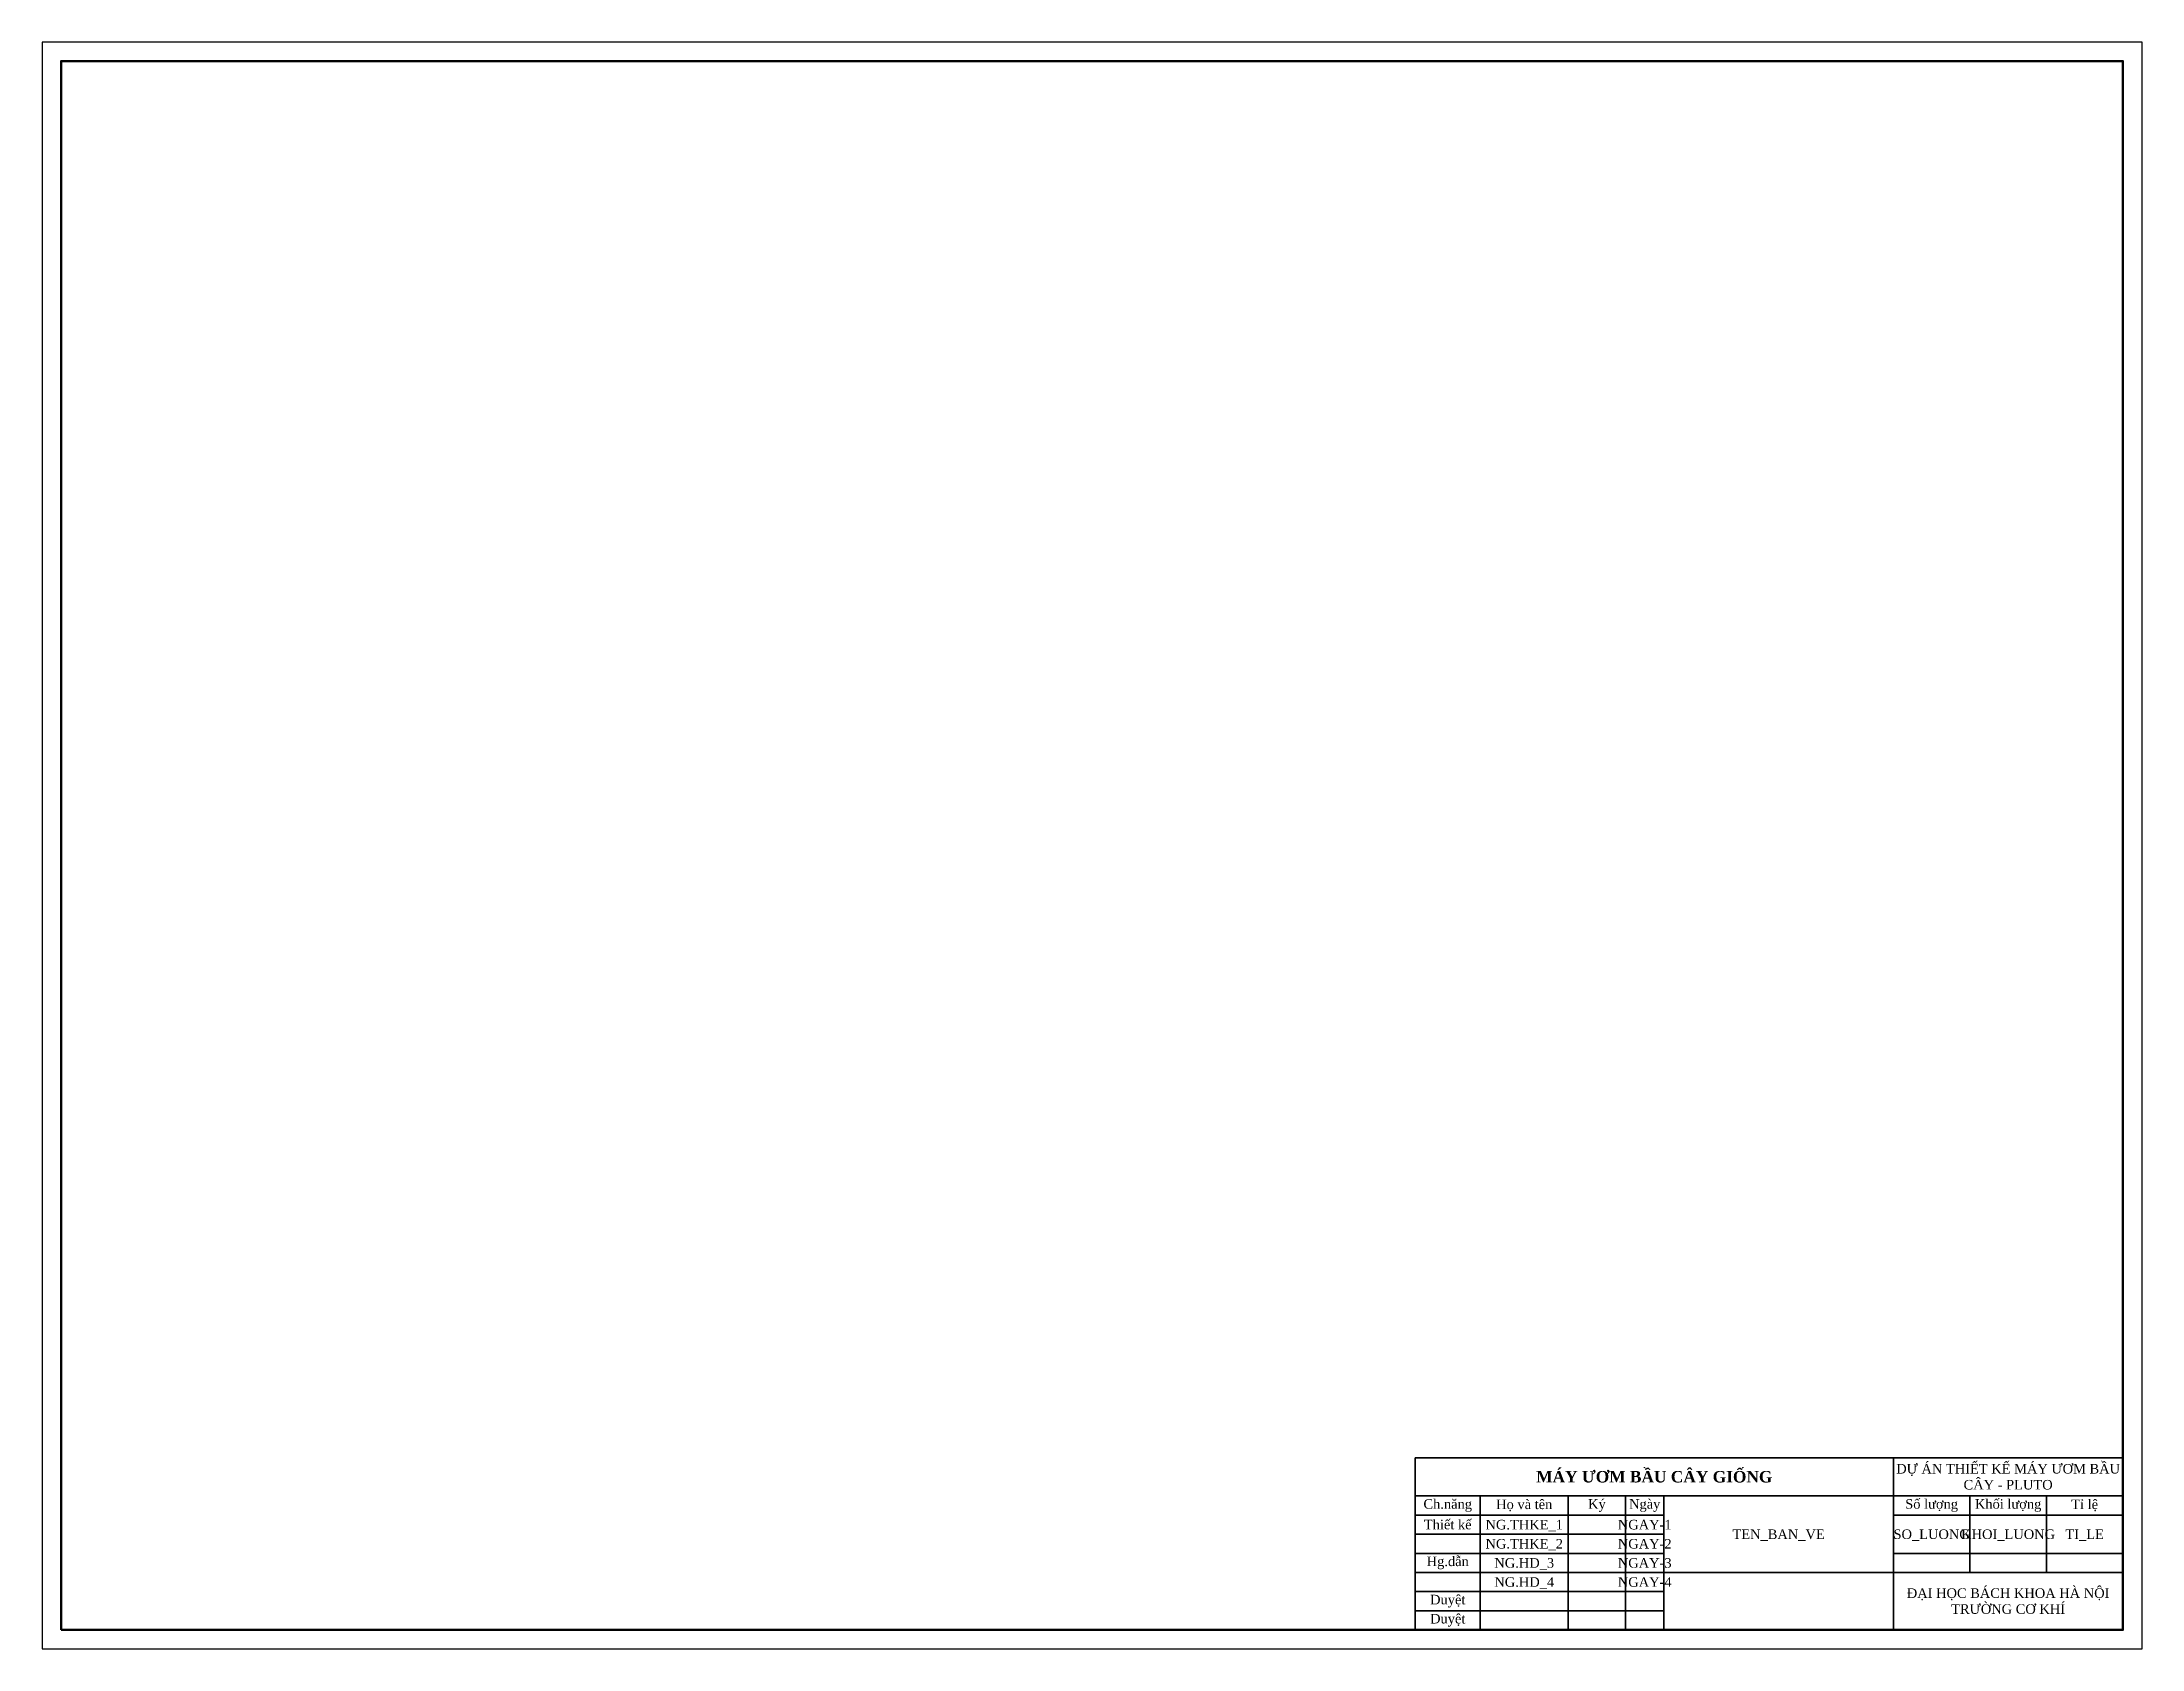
# Model space of a CAD drawing. Header units: millimetres. Extents: x -2719 to 4970, y -1200 to 2761.
# Drawn here: x -1834 to -1284, y 1449 to 1869 of the extents above; entities that cross this region are included whole.
import ezdxf
from ezdxf.enums import TextEntityAlignment as Align

# ---------------------------------------------------------------- set-up
doc = ezdxf.new("R2010")
doc.units = ezdxf.units.MM
doc.header["$LTSCALE"] = 5
doc.header["$MEASUREMENT"] = 0
doc.layers.add('LIENDAM', color=3, linetype='Continuous', lineweight=50)
doc.layers.add('net dam', color=7, linetype='Continuous', lineweight=35)
doc.styles.get("Standard").update_dxf_attribs({"font": 'times.ttf', "height": 2.5})

msp = doc.modelspace()

# ---------------------------------------------------------------- texts
at = {"layer": 'net dam', "attachment_point": 5}
for s, width, insert, char_height in [('{\\fTimes New Roman|b1|i0|c0|p18;MÁY ƯƠM BẦU CÂY GIỐNG}', 125, (-1412, 1494), 3), ('DỰ ÁN THIẾT KẾ MÁY ƯƠM BẦU CÂY - PLUTO', 60, (-1319.5, 1494), 2.5), ('Ch.năng', 17, (-1466, 1486.5), 2.5), ('Họ và tên', 23, (-1446, 1486.5), 2.5), ('Ký', 15, (-1427, 1486.5), 2.5), ('Ngày', 10, (-1414.5, 1486.5), 2.5), ('Số lượng', 20, (-1339.5, 1486.5), 2.5), ('Khối lượng', 20, (-1319.5, 1486.5), 2.5), ('Tỉ lệ', 20, (-1299.5, 1486.5), 2.5), ('Thiết kế', 17, (-1466, 1481.5), 2.5), ('Hg.dẫn', 17, (-1466, 1471.5), 2.5), ('Duyệt', 17, (-1466, 1461.5), 2.5), ('ĐẠI HỌC BÁCH KHOA HÀ NỘI \\PTRƯỜNG CƠ KHÍ', 60, (-1319.5, 1461.5), 2.5), ('Duyệt', 17, (-1466, 1456.5), 2.5)]:
    msp.add_mtext_dynamic_manual_height_columns(s, width=width, gutter_width=12.5, heights=[0], dxfattribs=dict(at, insert=insert, char_height=char_height))
at = {"layer": 'net dam'}
for tag, p in [('NG.THKE_1', (-1446, 1481.5)), ('NGAY-1', (-1414.5, 1481.5)), ('NG.THKE_2', (-1446, 1476.5)), ('NGAY-2', (-1414.5, 1476.5)), ('TEN_BAN_VE', (-1379.5, 1479)), ('SO_LUONG', (-1339.5, 1479)), ('KHOI_LUONG', (-1319.5, 1479)), ('TI_LE', (-1299.5, 1479)), ('NG.HD_3', (-1446, 1471.5)), ('NGAY-3', (-1414.5, 1471.5)), ('NG.HD_4', (-1446, 1466.5)), ('NGAY-4', (-1414.5, 1466.5))]:
    msp.add_attdef(tag, text='', height=2.5, dxfattribs=at).set_placement(p, align=Align.MIDDLE_CENTER)

# ---------------------------------------------------------------- linework, layer by layer
at = {"layer": 'Defpoints'}
msp.add_lwpolyline([(-1833.5, 1449), (-1284.5, 1449), (-1284.5, 1869), (-1833.5, 1869)], close=True, dxfattribs=at)
at = {"layer": 'LIENDAM'}
msp.add_lwpolyline([(-1828.5, 1454), (-1289.5, 1454), (-1289.5, 1864), (-1828.5, 1864)], close=True, dxfattribs=at)
at = {"layer": 'net dam'}
for p, q in [((-1474.5, 1454), (-1474.5, 1499)), ((-1474.5, 1499), (-1289.5, 1499)), ((-1349.5, 1454), (-1349.5, 1499)), ((-1289.5, 1499), (-1289.5, 1454)), ((-1474.5, 1489), (-1289.5, 1489)), ((-1457.5, 1454), (-1457.5, 1489)), ((-1434.5, 1454), (-1434.5, 1489)), ((-1419.5, 1454), (-1419.5, 1489)), ((-1409.5, 1454), (-1409.5, 1489)), ((-1329.5, 1489), (-1329.5, 1469)), ((-1309.5, 1489), (-1309.5, 1469)), ((-1474.5, 1484), (-1409.5, 1484)), ((-1349.5, 1484), (-1289.5, 1484)), ((-1474.5, 1479), (-1409.5, 1479)), ((-1474.5, 1474), (-1409.5, 1474)), ((-1349.5, 1474), (-1289.5, 1474)), ((-1474.5, 1469), (-1289.5, 1469)), ((-1474.5, 1464), (-1409.5, 1464)), ((-1474.5, 1459), (-1409.5, 1459)), ((-1289.5, 1454), (-1474.5, 1454))]:
    msp.add_line(p, q, dxfattribs=at)

msp.set_redraw_order([(e.dxf.handle, doc.entitydb.next_handle()) for e in msp.query("TEXT MTEXT ATTDEF DIMENSION ARC_DIMENSION")])  # texts and dimensions are drawn at this point

doc.saveas('drawing.dxf')
